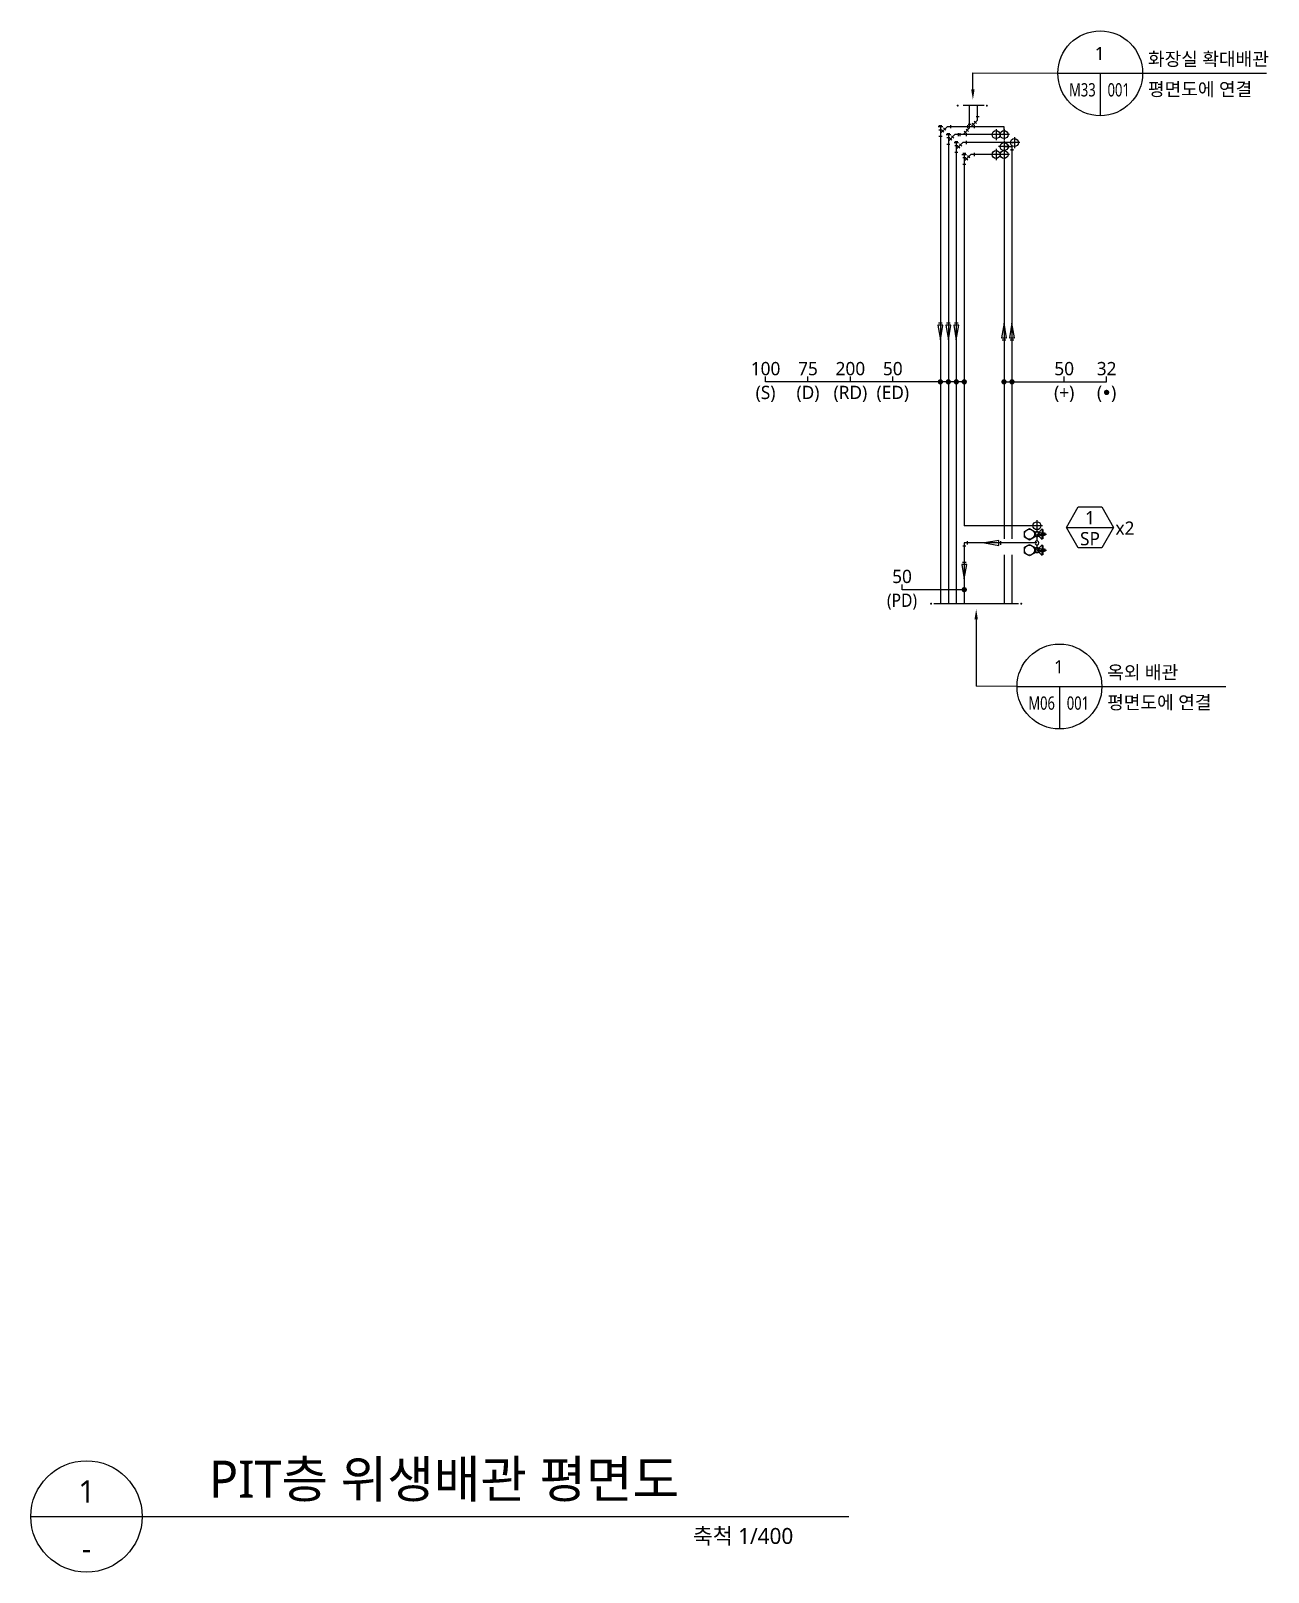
# Model space of a CAD drawing. Header units: millimetres. Extents: x -106634 to 504600, y 0 to 118800.
# Drawn here: x -106634 to -59954, y 5600 to 63724 of the extents above; entities that cross this region are included whole.
import ezdxf
from ezdxf.enums import TextEntityAlignment as Align

# ---------------------------------------------------------------- set-up
doc = ezdxf.new("R2010")
doc.units = ezdxf.units.MM
doc.header["$LTSCALE"] = 200
for name, color, linetype in [('AA-MKXS', 3, 'Continuous'), ('DI', 1, 'Continuous'), ('EQ', 11, 'Continuous'), ('PIPE', 3, 'Continuous'), ('SD', 4, 'Continuous'), ('TE', 2, 'Continuous')]:
    doc.layers.add(name, color=color, linetype=linetype)
doc.layers.add('FU', color=1, linetype='Continuous', plot=False)
doc.styles.add('SUNJIN', font='malgun.ttf')
doc.styles.add('스타일1', font='malgun.ttf')

msp = doc.modelspace()

# ---------------------------------------------------------------- texts
at = {"layer": 'AA-MKXS', "linetype": 'Continuous', "style": '스타일1'}
msp.add_text('PIT층 위생배관 평면도', height=1400, dxfattribs=at).set_placement((-99913, 8409))
msp.add_text('1', height=840, dxfattribs=at).set_placement((-104526, 8224), align=Align.CENTER)
msp.add_text('축척 1/400', height=600, dxfattribs=at).set_placement((-77870, 6965), align=Align.MIDDLE_RIGHT)
at = {"layer": 'AA-MKXS', "style": '스타일1'}
msp.add_text('-', height=840, dxfattribs=at).set_placement((-104533, 6499), align=Align.MIDDLE)
at = {"layer": 'FU', "color": 7, "style": 'SUNJIN'}
for s, p in [('D', (-70273, 59765)), ('S', (-69983, 59765)), ('*', (-69983, 59315)), ('RD', (-69592, 59465)), ('+', (-69983, 59015))]:
    msp.add_text(s, height=42.6, dxfattribs=at).set_placement(p, align=Align.MIDDLE_CENTER)
at = {"layer": 'TE', "style": 'SUNJIN'}
for s, p in [('1', (-66311, 62868)), ('SP', (-66676, 44573)), ('1', (-67849, 39741))]:
    msp.add_text(s, height=500, dxfattribs=at).set_placement(p, align=Align.MIDDLE)
for s, p in [('화장실 확대배관', (-64490, 62660)), ('평면도에 연결', (-64490, 61524)), ('옥외 배관', (-66028, 39534)), ('평면도에 연결', (-66028, 38398))]:
    msp.add_text(s, height=500, dxfattribs=at).set_placement(p, align=Align.MIDDLE_LEFT)
at = {"layer": 'TE', "style": 'SUNJIN', "width": 0.75}
for s, p in [('M33', (-66962, 61500)), ('001', (-65594, 61500)), ('M06', (-68500, 38373)), ('001', (-67132, 38373))]:
    msp.add_text(s, height=500, dxfattribs=at).set_placement(p, align=Align.MIDDLE)
at = {"layer": 'TE', "style": 'SUNJIN'}
for s, p in [('100', (-78915, 50987)), ('75', (-77315, 50987)), ('200', (-75715, 50987)), ('50', (-74115, 50987)), ('50', (-67649, 50987)), ('32', (-66049, 50987)), ('(S)', (-78915, 50088)), ('(D)', (-77315, 50088)), ('(RD)', (-75715, 50088)), ('(ED)', (-74115, 50088)), ('(+)', (-67649, 50088)), ('(  )', (-66049, 50088)), ('50', (-73767, 43150))]:
    msp.add_text(s, height=500, dxfattribs=at).set_placement(p, align=Align.MIDDLE_CENTER)
for s, p in [('1', (-66676, 45362)), ('x2', (-65357, 44974))]:
    msp.add_text(s, height=500, rotation=0.03773, dxfattribs=at).set_placement(p, align=Align.MIDDLE)
at = {"layer": 'TE', "style": 'SUNJIN', "width": 0.9}
msp.add_text('(PD)', height=500, dxfattribs=at).set_placement((-73767, 42251), align=Align.MIDDLE_CENTER)

# ---------------------------------------------------------------- blocks, each defined once
blk = doc.blocks.new('A$C30F65513')
at = {"layer": 'PIPE', "color": 1}
for p, q in [((2.8, 1.4), (0, 1.4)), ((1.4, 2.8), (1.4, 0))]:
    blk.add_line(p, q, dxfattribs=at)
at = {"layer": 'PIPE'}
blk.add_circle((1.4, 1.4), 1, dxfattribs=at)
blk = doc.blocks.new('A$C1AEA35FA')
at = {"layer": 'PIPE', "color": 2}
blk.add_line((0, 0.22), (0, 1.42), dxfattribs=at)
blk.add_lwpolyline([(0.62, 1.65), (5.32, 0.82), (0.62, 0)], close=True, dxfattribs=at)
blk = doc.blocks.new('A$C51EC20F6')
at = {"layer": 'PIPE', "color": 6}
for p, q in [((0.38, 5.03), (2.88, 5.03)), ((2.13, 5.75), (4.13, 5.75)), ((2.38, 6.2), (3.88, 6.2)), ((3.13, 1.45), (3.13, 6.98)), ((3.39, 5.03), (5.88, 5.03))]:
    blk.add_line(p, q, dxfattribs=at)
for points in [[(2.42, 2.16), (0, 4.58), (2.72, 4.58)], [(1.78, 1.97), (3.13, 5.75), (4.5, 1.94)], [(3.84, 2.16), (6.26, 4.58), (3.55, 4.58)]]:
    blk.add_lwpolyline(points, dxfattribs=at)
blk.add_circle((3.13, 1.45), 1.45, dxfattribs=at)
blk = doc.blocks.new('A$C157C1C89')
at = {"layer": 'SD', "color": 2}
for p, q in [((0, 1.27), (1.01, 2.28)), ((0.07, 1.43), (0.07, 0)), ((3.07, 1.43), (3.07, 0))]:
    blk.add_line(p, q, dxfattribs=at)
blk = doc.blocks.new('A$C08061792')
at = {"layer": 'SD', "color": 2}
for p, q in [((0, 3.07), (1.43, 3.07)), ((2.28, 1.01), (1.27, 0))]:
    blk.add_line(p, q, dxfattribs=at)
blk = doc.blocks.new('A$C3715618A')
at = {"layer": 'SD', "color": 2}
for p, q in [((0, 0.36), (0, 1.73)), ((0.55, 0), (0.55, 2.09))]:
    blk.add_line(p, q, dxfattribs=at)

# ---------------------------------------------------------------- linework, layer by layer
at = {"layer": 'AA-MKXS', "color": 7}
msp.add_line((-106634, 7700), (-75770, 7700), dxfattribs=at)
msp.add_circle((-104533, 7700), 2100, dxfattribs=at)
at = {"layer": 'DI'}
for p, q in [((-78915, 50487), (-78915, 50687)), ((-77315, 50487), (-77315, 50687)), ((-75715, 50487), (-75715, 50687)), ((-74115, 50487), (-74115, 50687)), ((-67649, 50487), (-67649, 50687)), ((-66049, 50487), (-66049, 50687)), ((-73767, 42650), (-73767, 42850)), ((-71419, 42650), (-73767, 42650))]:
    msp.add_line(p, q, dxfattribs=at)
at = {"layer": 'DI', "const_width": 100}
for points in [[(-72319, 50437, 1), (-72319, 50537, 1)], [(-72019, 50437, 1), (-72019, 50537, 1)], [(-71719, 50437, 1), (-71719, 50537, 1)], [(-71419, 50437, 1), (-71419, 50537, 1)], [(-69919, 50437, 1), (-69919, 50537, 1)], [(-69619, 50437, 1), (-69619, 50537, 1)], [(-71419, 42600, 1), (-71419, 42700, 1)]]:
    msp.add_lwpolyline(points, format="xyb", close=True, dxfattribs=at)
at = {"layer": 'EQ'}
for points in [[(-68772, 44632), (-68959, 44523), (-69147, 44632), (-69147, 44848), (-68959, 44956), (-68772, 44848)], [(-68772, 44032), (-68959, 43923), (-69147, 44032), (-69147, 44248), (-68959, 44356), (-68772, 44248)]]:
    msp.add_lwpolyline(points, close=True, dxfattribs=at)
at = {"layer": 'EQ', "color": 1}
for centre in [(-68959, 44740), (-68959, 44140)]:
    msp.add_circle(centre, 188, dxfattribs=at)
at = {"layer": 'PIPE', "color": 1}
for p, q in [((-71094, 62136), (-67890, 62124)), ((-71094, 61517), (-71094, 62136)), ((-70666, 60904), (-71466, 60904)), ((-71419, 50487), (-78915, 50487)), ((-69919, 50487), (-66049, 50487)), ((-69369, 42120), (-72569, 42120)), ((-70969, 41531), (-70969, 39009)), ((-69428, 38998), (-70969, 39009))]:
    msp.add_line(p, q, dxfattribs=at)
at = {"layer": 'PIPE', "color": 4}
for p, q in [((-72319, 60110), (-72319, 42120)), ((-69919, 60110), (-72069, 60110)), ((-69919, 59810), (-69919, 60110)), ((-72019, 59810), (-72019, 42120)), ((-70219, 59810), (-71769, 59810)), ((-71719, 59510), (-71719, 42120)), ((-69528, 59510), (-71469, 59510)), ((-71419, 59060), (-71419, 45063)), ((-70219, 59060), (-71169, 59060)), ((-68676, 45063), (-71419, 45063)), ((-71419, 44414), (-71419, 42120)), ((-68678, 44414), (-71419, 44414)), ((-68678, 44740), (-68678, 44489)), ((-68678, 44347), (-68678, 44140))]:
    msp.add_line(p, q, dxfattribs=at)
at = {"layer": 'PIPE'}
for p, q in [((-69919, 59360), (-69619, 59360)), ((-69619, 59360), (-69619, 44564)), ((-69919, 59060), (-69919, 44564)), ((-69919, 43964), (-69919, 42120)), ((-69619, 43964), (-69619, 42120))]:
    msp.add_line(p, q, dxfattribs=at)
at = {"layer": 'PIPE', "color": 1, "const_width": 37.5}
for points in [[(-71666, 60886, 1), (-71666, 60923, 1)], [(-70566, 60886, -1), (-70566, 60923, -1)], [(-72669, 42101, 1), (-72669, 42139, 1)], [(-69269, 42101, -1), (-69269, 42139, -1)]]:
    msp.add_lwpolyline(points, format="xyb", close=True, dxfattribs=at)
at = {"layer": 'PIPE', "color": 2}
for centre, start, end in [((-68678, 44740), 301.66824, 238.33176), ((-68678, 44140), 121.66824, 58.33176), ((-68678, 44414), 211.66824, 148.33176)]:
    msp.add_arc(centre, 75, start, end, dxfattribs=at)
at = {"layer": 'PIPE', "color": 1}
for points in [[(-71030, 61517), (-71159, 61517), (-71094, 61128)], [(-71034, 41531), (-70904, 41531), (-70969, 41920)]]:
    msp.add_solid(points, dxfattribs=at)
at = {"layer": 'SD'}
for p, q in [((-71216, 60060), (-71216, 60904)), ((-70916, 60360), (-70916, 60904)), ((-72319, 59860), (-72069, 60110)), ((-71466, 59810), (-71216, 60060)), ((-71166, 60110), (-70916, 60360)), ((-72019, 59560), (-71769, 59810)), ((-71719, 59260), (-71469, 59510)), ((-71419, 58810), (-71169, 59060))]:
    msp.add_line(p, q, dxfattribs=at)
at = {"layer": 'SD', "color": 2}
for p, q in [((-69744, 59301), (-69744, 59420)), ((-69559, 59235), (-69678, 59235)), ((-69678, 59235), (-69559, 59235)), ((-71359, 44289), (-71478, 44289)), ((-71294, 44355), (-71294, 44474))]:
    msp.add_line(p, q, dxfattribs=at)
at = {"layer": 'TE'}
for p, q in [((-67890, 62124), (-64690, 62124)), ((-66290, 62124), (-66290, 60524)), ((-64690, 62124), (-60019, 62124)), ((-67567, 44996), (-65785, 44996)), ((-69428, 38998), (-66228, 38998)), ((-67828, 38998), (-67828, 37398)), ((-66228, 38998), (-61557, 38998))]:
    msp.add_line(p, q, dxfattribs=at)
at = {"layer": 'TE', "const_width": 100}
msp.add_lwpolyline([(-65999, 50088, -1), (-66099, 50088, -1)], format="xyb", close=True, dxfattribs=at)
at = {"layer": 'TE'}
msp.add_lwpolyline([(-67122, 44225), (-67567, 44996), (-67122, 45768), (-66231, 45768), (-65785, 44996), (-66231, 44225)], close=True, dxfattribs=at)
for centre in [(-66290, 62124), (-67828, 38998)]:
    msp.add_circle(centre, 1600, dxfattribs=at)

# ---------------------------------------------------------------- block references
at = {"layer": 'PIPE', "xscale": 150, "yscale": 150, "zscale": 150}
for p in [(-70429, 59600), (-70129, 59600), (-70129, 59150), (-69738, 59300), (-70429, 58850), (-70129, 58850), (-68886, 44853)]:
    msp.add_blockref('A$C30F65513', p, dxfattribs=at)
at = {"layer": 'PIPE', "xscale": -116.6666666666802, "yscale": 116.6666666666802, "zscale": 116.6666666666667}
for p, rotation in [((-72223, 52697), 89.99999999999933), ((-71923, 52697), 89.99999999999933), ((-71623, 52697), 89.99999999999937), ((-70015, 52076), 269.9999999999994), ((-69715, 52076), 269.9999999999994), ((-70038, 44318), 359.9999999999994), ((-71323, 43677), 89.99999999999935)]:
    msp.add_blockref('A$C1AEA35FA', p, dxfattribs=dict(at, rotation=rotation))
at = {"layer": 'PIPE', "color": 6, "xscale": -64.65517241382622, "yscale": 64.65517241382622, "zscale": 64.65517241382622, "rotation": 269.9999999999999}
for p in [(-68772, 44537), (-68772, 43937)]:
    msp.add_blockref('A$C51EC20F6', p, dxfattribs=at)
at = {"layer": 'SD', "xscale": -83.33333333334303, "yscale": 83.33333333334303, "zscale": 83.33333333333334}
for name, p in [('A$C08061792', (-70857, 60230)), ('A$C157C1C89', (-71336, 59751)), ('A$C08061792', (-71157, 59930)), ('A$C157C1C89', (-71036, 60051))]:
    msp.add_blockref(name, p, dxfattribs=at)
at = {"layer": 'SD', "xscale": 83.33333333334303, "yscale": 83.33333333334303, "zscale": 83.33333333333334, "rotation": 270}
for name, p in [('A$C3715618A', (-72406, 60156)), ('A$C157C1C89', (-72378, 59990)), ('A$C08061792', (-72199, 60170)), ('A$C08061792', (-71899, 59870)), ('A$C3715618A', (-72106, 59856)), ('A$C157C1C89', (-72078, 59690)), ('A$C3715618A', (-71806, 59556)), ('A$C157C1C89', (-71778, 59390)), ('A$C08061792', (-71599, 59570)), ('A$C3715618A', (-71506, 59106)), ('A$C157C1C89', (-71478, 58940)), ('A$C08061792', (-71299, 59120))]:
    msp.add_blockref(name, p, dxfattribs=at)

msp.set_redraw_order([(e.dxf.handle, doc.entitydb.next_handle()) for e in msp.query("TEXT MTEXT ATTDEF DIMENSION ARC_DIMENSION")])  # texts and dimensions are drawn at this point

doc.saveas('drawing.dxf')
